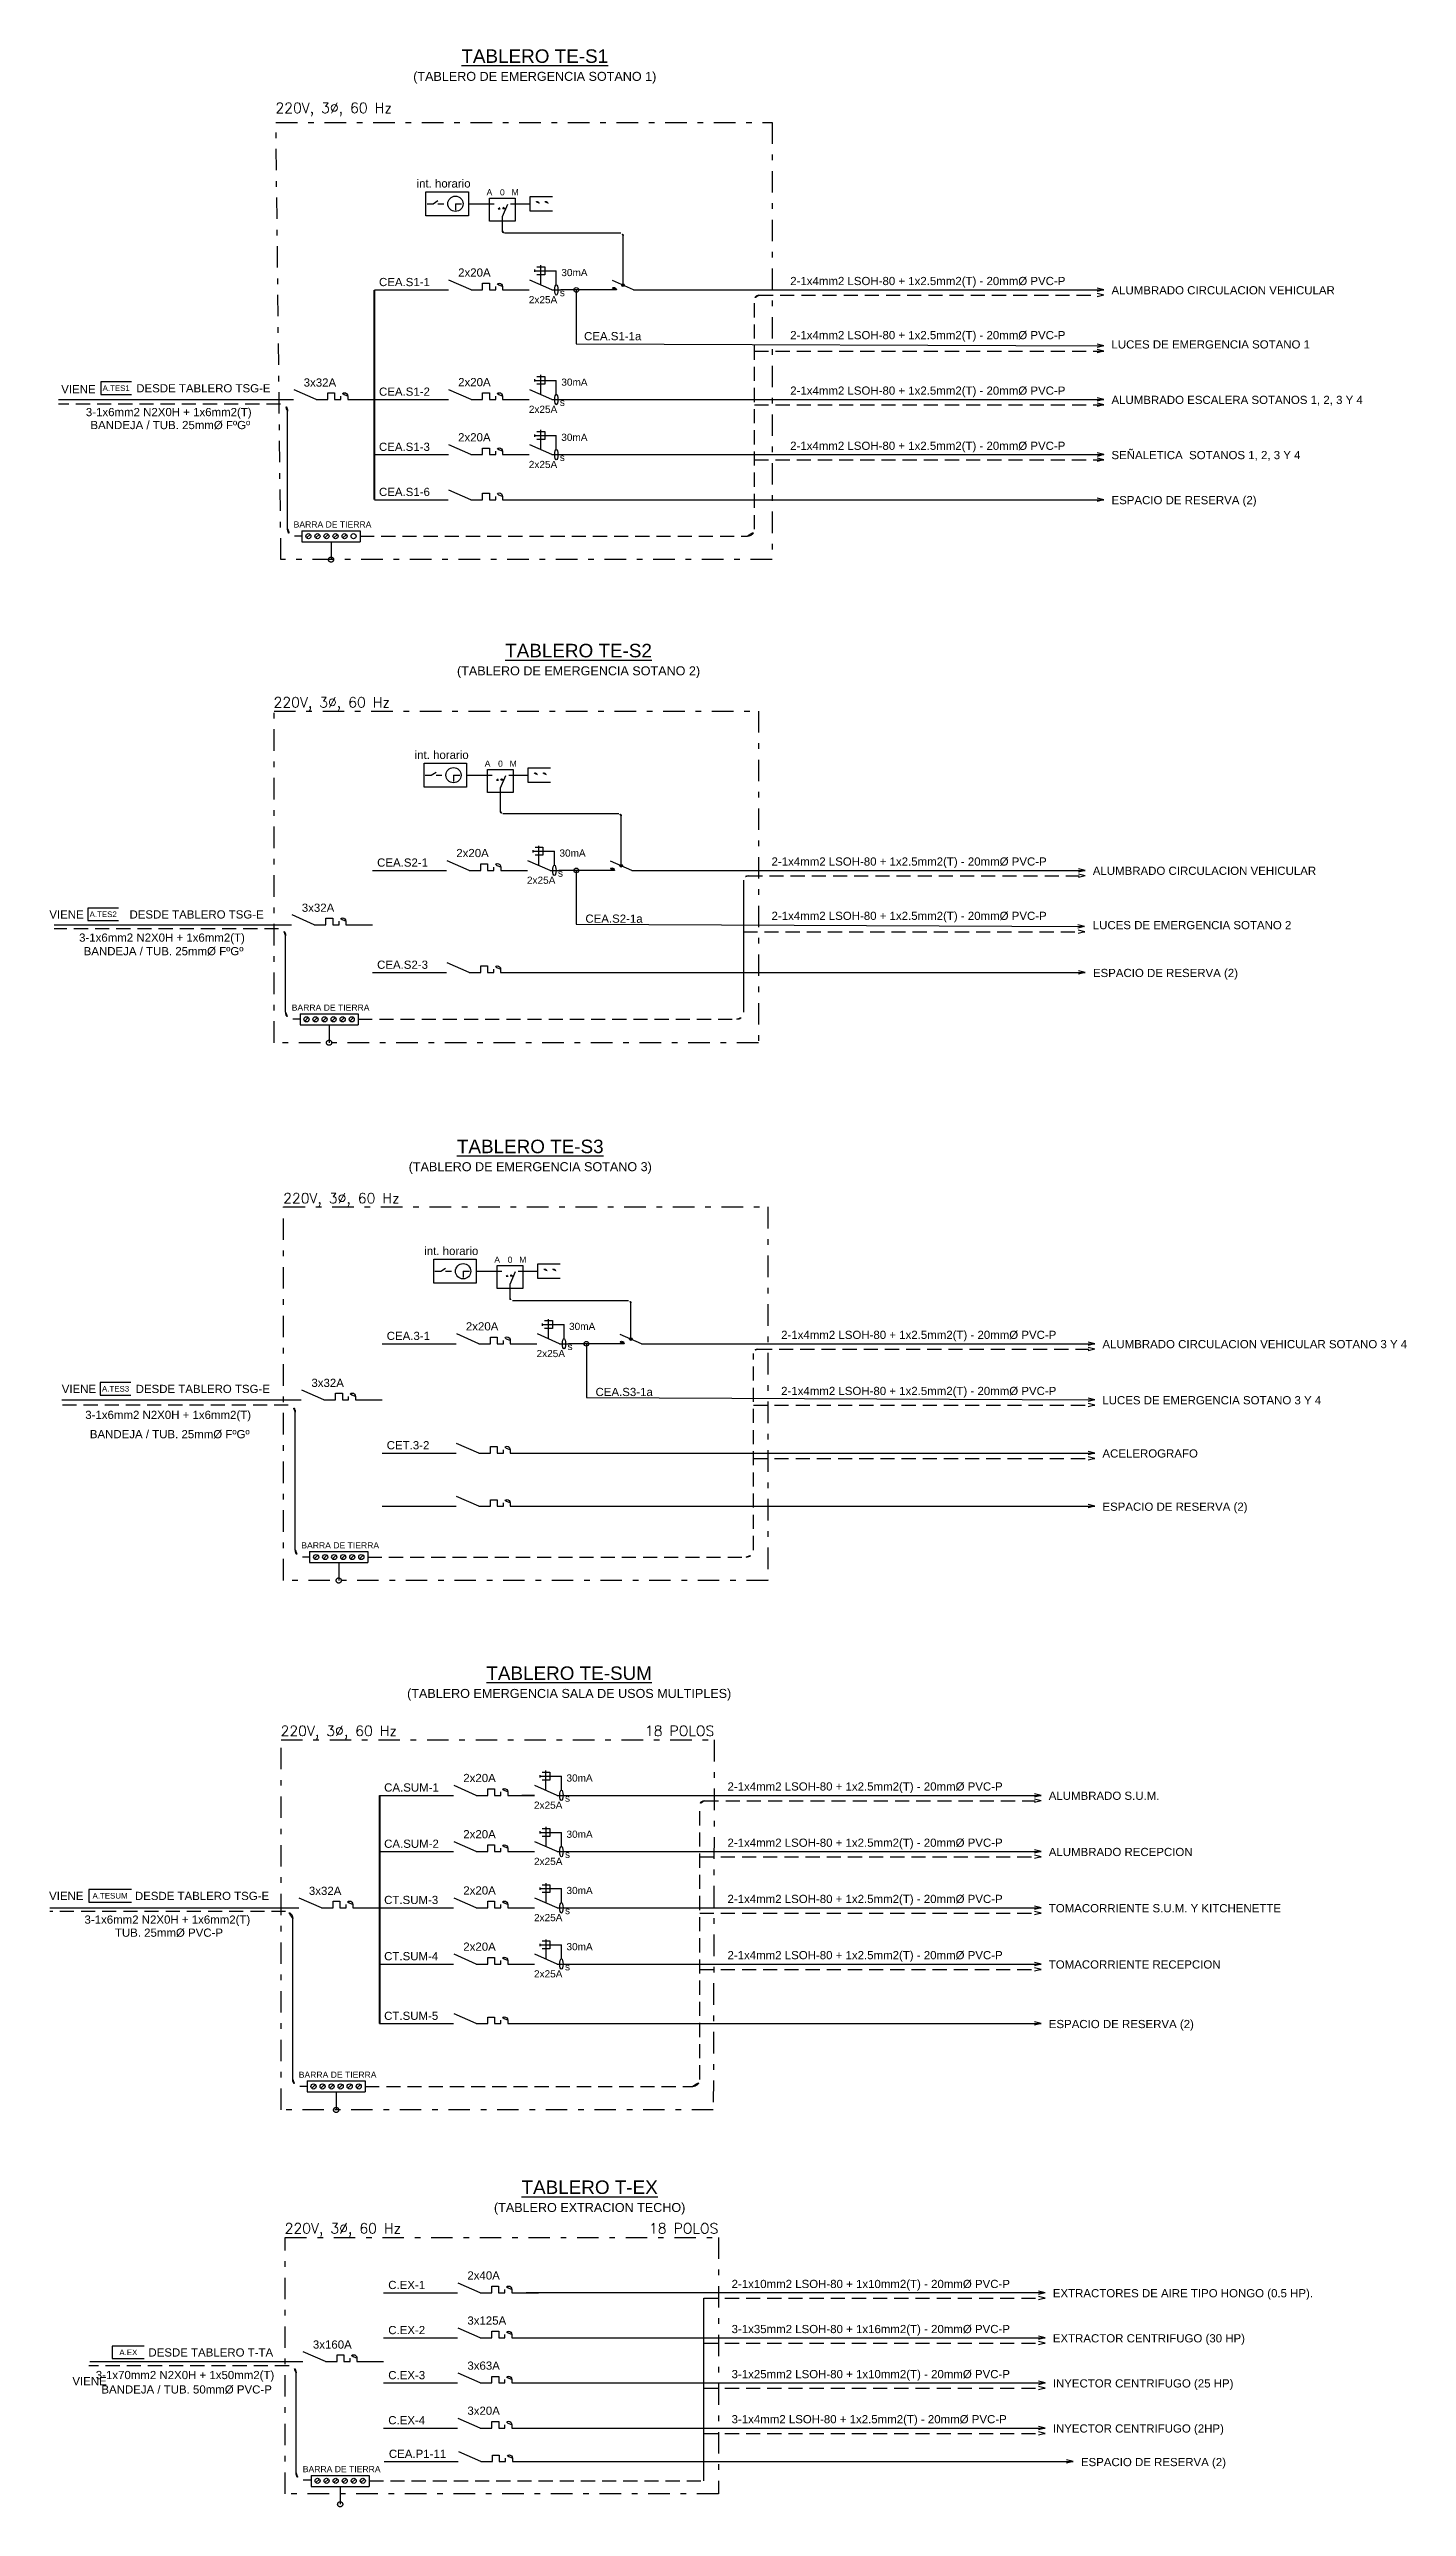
# Model space of a CAD drawing. Header units: millimetres. Extents: x 3435921466 to 3435921548, y 3277630854 to 3277630972.
# Drawn here: x 3435921524.16 to 3435921548.21, y 3277630853.59 to 3277630897.13 of the extents above; entities that cross this region are included whole.
import ezdxf
from ezdxf.enums import TextEntityAlignment as Align

# ---------------------------------------------------------------- set-up
doc = ezdxf.new("R2010")
doc.units = ezdxf.units.MM
for name, pattern in [('CENTER', [2, 1.25, -0.25, 0.25, -0.25]), ('DASHDOT', [25.399999999999995, 12.7, -6.349999999999998, 0, -6.349999999999998]), ('HIDDEN', [0.375, 0.25, -0.125]), ('JIS_09_08', [10.750000000000004, 8, -0.55, 0.55, -0.55, 0.55, -0.55])]:
    doc.linetypes.add(name, pattern=pattern)
for name, color, linetype in [('0-Diagrama', 7, 'Continuous'), ('0-Simbolo', 3, 'Continuous'), ('0-T', 7, 'Continuous'), ('0-TEXTOS', 7, 'Continuous'), ('IE-Diagrama', 7, 'Continuous'), ('IE-TIERRA', 3, 'JIS_09_08'), ('IE-UNIFILAR', 3, 'Continuous'), ('TEXT', 140, 'Continuous'), ('TRAZOS', 7, 'Continuous'), ('X-TIT', 6, 'Continuous')]:
    doc.layers.add(name, color=color, linetype=linetype)
doc.styles.add('GMI', font='romans.shx', dxfattribs={"width": 0.75})
doc.styles.add('TEXT-0.10', font='arial.ttf', dxfattribs={"height": 0.1})
doc.styles.add('TEXT-0.20', font='arial.ttf', dxfattribs={"height": 0.18})

msp = doc.modelspace()

# ---------------------------------------------------------------- texts
at = {"layer": '0-Diagrama', "color": 0, "style": 'TEXT-0.10'}
for s, height, p in [('int. horario', 0.1451434238275774, (3435921530.665283, 3277630894.67794)), ('A', 0.1088999728946287, (3435921531.90633, 3277630894.540898)), ('0', 0.1088999728946287, (3435921532.143215, 3277630894.539481)), ('M', 0.1088999728946287, (3435921532.347956, 3277630894.540898)), ('int. horario', 0.1451434238275774, (3435921530.631868, 3277630884.556201)), ('A', 0.1088999728946287, (3435921531.872914, 3277630884.419158)), ('0', 0.1088999728946287, (3435921532.1098, 3277630884.417741)), ('M', 0.1088999728946287, (3435921532.31454, 3277630884.419158)), ('int. horario', 0.1451434238275774, (3435921530.802025, 3277630875.7685)), ('A', 0.1088999728946287, (3435921532.043072, 3277630875.631457)), ('0', 0.1088999728946287, (3435921532.279957, 3277630875.63004)), ('M', 0.1088999728946287, (3435921532.484697, 3277630875.631457))]:
    msp.add_text(s, height=height, dxfattribs=at).set_placement(p)
at = {"layer": '0-T', "style": 'TEXT-0.10'}
for s, p in [('VIENE ', (3435921524.371896, 3277630891.03327)), ('DESDE TABLERO TSG-E', (3435921525.70113, 3277630891.049044)), ('VIENE ', (3435921524.16186, 3277630881.729111)), ('DESDE TABLERO TSG-E', (3435921525.581154, 3277630881.729111)), ('VIENE ', (3435921524.381384, 3277630873.32405)), ('DESDE TABLERO TSG-E', (3435921525.690515, 3277630873.32405)), ('VIENE ', (3435921524.157202, 3277630864.343143)), ('DESDE TABLERO TSG-E', (3435921525.676881, 3277630864.343143)), ('DESDE TABLERO T-TA', (3435921525.916607, 3277630856.256247)), ('VIENE ', (3435921524.569602, 3277630855.748654))]:
    msp.add_text(s, height=0.1452016455045158, dxfattribs=at).set_placement(p)
at = {"layer": '0-TEXTOS', "char_height": 0.1, "width": 0.494136068217262, "attachment_point": 5, "style": 'TEXT-0.10'}
for s, insert in [('A.TES1', (3435921525.345376, 3277630891.123558)), ('A.TES2', (3435921525.115237, 3277630881.803625)), ('A.TES3', (3435921525.33476, 3277630873.398564)), ('A.TESUM', (3435921525.236886, 3277630864.417657)), ('A.EX', (3435921525.560853, 3277630856.330761))]:
    msp.add_mtext(s, dxfattribs=dict(at, insert=insert))
at = {"layer": 'IE-Diagrama', "lineweight": 0, "style": 'TEXT-0.10'}
for s, height, p in [('2x20A', 0.1452016455045158, (3435921531.402943, 3277630893.099723)), ('CEA.S1-1 ', 0.1452016455045158, (3435921530.000968, 3277630892.931188)), ('2-1x4mm2 LSOH-80 + 1x2.5mm2(T) - 20mm%%C PVC-P', 0.1451999638595049, (3435921537.284847, 3277630892.949415)), ('ALUMBRADO CIRCULACION VEHICULAR ', 0.1452016455045158, (3435921542.975392, 3277630892.78504)), ('CEA.S1-1a ', 0.1452016455045158, (3435921533.633031, 3277630891.972637)), ('2-1x4mm2 LSOH-80 + 1x2.5mm2(T) - 20mm%%C PVC-P', 0.1451999638595049, (3435921537.284847, 3277630891.990863)), ('LUCES DE EMERGENCIA SOTANO 1 ', 0.1452016455045158, (3435921542.975392, 3277630891.826489)), ('3x32A', 0.1452016455045158, (3435921528.666787, 3277630891.151203)), ('CEA.S1-2 ', 0.1452016455045158, (3435921530.000968, 3277630890.989558)), ('2x20A', 0.1452016455045158, (3435921531.402943, 3277630891.158093)), ('2-1x4mm2 LSOH-80 + 1x2.5mm2(T) - 20mm%%C PVC-P', 0.1451999638595049, (3435921537.284847, 3277630891.007785)), ('ALUMBRADO ESCALERA SOTANOS 1, 2, 3 Y 4 ', 0.1452016455045158, (3435921542.975392, 3277630890.84341)), ('CEA.S1-3', 0.1452016455045158, (3435921530.000288, 3277630890.012349)), ('2x20A', 0.1452016455045158, (3435921531.402264, 3277630890.180883)), ('2-1x4mm2 LSOH-80 + 1x2.5mm2(T) - 20mm%%C PVC-P', 0.1451999638595049, (3435921537.284167, 3277630890.030575)), ('SEÑALETICA  SOTANOS 1, 2, 3 Y 4 ', 0.1452016455045158, (3435921542.975392, 3277630889.866201)), ('CEA.S1-6', 0.1452016455045158, (3435921530.000628, 3277630889.213747)), ('ESPACIO DE RESERVA (2)', 0.1452016455045158, (3435921542.97635, 3277630889.067671)), ('CEA.S2-1 ', 0.1452016455045158, (3435921529.967552, 3277630882.648116)), ('2x20A', 0.1452016455045158, (3435921531.369528, 3277630882.81665)), ('2-1x4mm2 LSOH-80 + 1x2.5mm2(T) - 20mm%%C PVC-P', 0.1451999638595049, (3435921536.954127, 3277630882.666342)), ('ALUMBRADO CIRCULACION VEHICULAR ', 0.1452016455045158, (3435921542.644672, 3277630882.501968)), ('3x32A', 0.1452016455045158, (3435921528.633372, 3277630881.847752)), ('2-1x4mm2 LSOH-80 + 1x2.5mm2(T) - 20mm%%C PVC-P', 0.1451999638595049, (3435921536.954127, 3277630881.704334)), ('CEA.S2-1a', 0.1452016455045158, (3435921533.6568, 3277630881.654191)), ('LUCES DE EMERGENCIA SOTANO 2 ', 0.1452016455045158, (3435921542.644672, 3277630881.539959)), ('CEA.S2-3', 0.1452016455045158, (3435921529.967039, 3277630880.838173)), ('ESPACIO DE RESERVA (2)', 0.1452016455045158, (3435921542.646774, 3277630880.692063)), ('2x20A', 0.1452016455045158, (3435921531.539685, 3277630874.432282)), ('2-1x4mm2 LSOH-80 + 1x2.5mm2(T) - 20mm%%C PVC-P', 0.1451999638595049, (3435921537.124284, 3277630874.281974)), ('CEA.3-1 ', 0.1452016455045158, (3435921530.13771, 3277630874.263747)), ('ALUMBRADO CIRCULACION VEHICULAR SOTANO 3 Y 4', 0.1452016455045158, (3435921542.814829, 3277630874.1176)), ('3x32A', 0.1452016455045158, (3435921528.803529, 3277630873.431469)), ('CEA.S3-1a', 0.1452016455045158, (3435921533.836323, 3277630873.269824)), ('2-1x4mm2 LSOH-80 + 1x2.5mm2(T) - 20mm%%C PVC-P', 0.1451999638595049, (3435921537.124284, 3277630873.288051)), ('LUCES DE EMERGENCIA SOTANO 3 Y 4 ', 0.1452016455045158, (3435921542.813651, 3277630873.123676)), ('CET.3-2 ', 0.1452016455045158, (3435921530.13771, 3277630872.326811)), ('ACELEROGRAFO', 0.1452016455045158, (3435921542.81547, 3277630872.180665)), ('ESPACIO DE RESERVA (2)', 0.1452016455045158, (3435921542.81547, 3277630871.237652)), ('2x20A', 0.1452016455045158, (3435921531.493721, 3277630866.432189)), ('CA.SUM-1 ', 0.1452016455045158, (3435921530.091746, 3277630866.263654)), ('2-1x4mm2 LSOH-80 + 1x2.5mm2(T) - 20mm%%C PVC-P', 0.1451999638595049, (3435921536.173846, 3277630866.281881)), ('ALUMBRADO S.U.M. ', 0.1452016455045158, (3435921541.864391, 3277630866.117507)), ('CA.SUM-2 ', 0.1452016455045158, (3435921530.091746, 3277630865.267663)), ('2x20A', 0.1452016455045158, (3435921531.493721, 3277630865.436197)), ('2-1x4mm2 LSOH-80 + 1x2.5mm2(T) - 20mm%%C PVC-P', 0.1451999638595049, (3435921536.173846, 3277630865.285889)), ('ALUMBRADO RECEPCION ', 0.1452016455045158, (3435921541.86507, 3277630865.121515)), ('3x32A', 0.1452016455045158, (3435921528.758841, 3277630864.433316)), ('CT.SUM-3 ', 0.1452016455045158, (3435921530.091746, 3277630864.271671)), ('2x20A', 0.1452016455045158, (3435921531.493721, 3277630864.440206)), ('2-1x4mm2 LSOH-80 + 1x2.5mm2(T) - 20mm%%C PVC-P', 0.1451999638595049, (3435921536.173846, 3277630864.289897)), ('TOMACORRIENTE S.U.M. Y KITCHENETTE ', 0.1452016455045158, (3435921541.86507, 3277630864.125523)), ('2x20A', 0.1452016455045158, (3435921531.493721, 3277630863.444214)), ('CT.SUM-4 ', 0.1452016455045158, (3435921530.091746, 3277630863.275679)), ('2-1x4mm2 LSOH-80 + 1x2.5mm2(T) - 20mm%%C PVC-P', 0.1451999638595049, (3435921536.173846, 3277630863.293906)), ('TOMACORRIENTE RECEPCION ', 0.1452016455045158, (3435921541.86507, 3277630863.129531)), ('CT.SUM-5 ', 0.1452016455045158, (3435921530.091746, 3277630862.21977)), ('ESPACIO DE RESERVA (2)', 0.1452016455045158, (3435921541.865563, 3277630862.073624)), ('C.EX-1 ', 0.1452016455045158, (3435921530.164154, 3277630857.451371)), ('2x40A', 0.1452016455045158, (3435921531.56613, 3277630857.619905)), ('2-1x10mm2 LSOH-80 + 1x10mm2(T) - 20mm%%C PVC-P', 0.1451999638595049, (3435921536.246254, 3277630857.469597)), ('EXTRACTORES DE AIRE TIPO HONGO (0.5 HP).', 0.1452016455045158, (3435921541.936799, 3277630857.305223)), ('C.EX-2 ', 0.1452016455045158, (3435921530.164501, 3277630856.652771)), ('3x125A', 0.1452016455045158, (3435921531.56613, 3277630856.821307)), ('3-1x35mm2 LSOH-80 + 1x16mm2(T) - 20mm%%C PVC-P', 0.1451999638595049, (3435921536.246254, 3277630856.670998)), ('EXTRACTOR CENTRIFUGO (30 HP)', 0.1452016455045158, (3435921541.936799, 3277630856.506625)), ('3x160A', 0.1452016455045158, (3435921528.829717, 3277630856.396819)), ('3x63A', 0.1452016455045158, (3435921531.56613, 3277630856.022708)), ('C.EX-3 ', 0.1452016455045158, (3435921530.164501, 3277630855.854173)), ('3-1x25mm2 LSOH-80 + 1x10mm2(T) - 20mm%%C PVC-P', 0.1451999638595049, (3435921536.246254, 3277630855.8724)), ('INYECTOR CENTRIFUGO (25 HP)', 0.1452016455045158, (3435921541.93562, 3277630855.708025)), ('3x20A', 0.1452016455045158, (3435921531.56613, 3277630855.224109)), ('C.EX-4 ', 0.1452016455045158, (3435921530.164501, 3277630855.055574)), ('3-1x4mm2 LSOH-80 + 1x2.5mm2(T) - 20mm%%C PVC-P', 0.1451999638595049, (3435921536.246254, 3277630855.073801)), ('INYECTOR CENTRIFUGO (2HP)', 0.1452016455045158, (3435921541.93562, 3277630854.909427)), ('CEA.P1-11', 0.1452016455045158, (3435921530.17555, 3277630854.460794)), ('ESPACIO DE RESERVA (2)', 0.1452016455045158, (3435921542.434069, 3277630854.314648))]:
    msp.add_text(s, height=height, dxfattribs=at).set_placement(p)
at = {"layer": 'IE-Diagrama', "style": 'TEXT-0.10'}
for s, height, p in [('30mA', 0.1270499684476502, (3435921533.230653, 3277630893.108447)), ('2x25A', 0.1270499684476502, (3435921532.655028, 3277630892.627558)), ('s', 0.1270499684476502, (3435921533.204268, 3277630892.752207)), ('30mA', 0.1270499684476502, (3435921533.230653, 3277630891.166817)), ('2x25A', 0.1270499684476502, (3435921532.655028, 3277630890.685928)), ('s', 0.1270499684476502, (3435921533.204268, 3277630890.810577)), ('30mA', 0.1270499684476502, (3435921533.229974, 3277630890.189607)), ('2x25A', 0.1270499684476502, (3435921532.654349, 3277630889.708719)), ('s', 0.1270499684476502, (3435921533.203588, 3277630889.833367)), ('BARRA DE TIERRA', 0.1088999729551287, (3435921528.488596, 3277630888.655334)), ('30mA', 0.1270499684476502, (3435921533.197238, 3277630882.825374)), ('2x25A', 0.1270499684476502, (3435921532.621613, 3277630882.344486)), ('s', 0.1270499684476502, (3435921533.170853, 3277630882.469134)), ('BARRA DE TIERRA', 0.1088999729551287, (3435921528.454501, 3277630880.096986)), ('30mA', 0.1270499684476502, (3435921533.367395, 3277630874.441006)), ('2x25A', 0.1270499684476502, (3435921532.79177, 3277630873.960118)), ('s', 0.1270499684476502, (3435921533.34101, 3277630874.084766)), ('BARRA DE TIERRA', 0.1088999729551287, (3435921528.624825, 3277630870.57154)), ('s', 0.1270499684476502, (3435921533.295228, 3277630866.084673)), ('30mA', 0.1270499684476502, (3435921533.321614, 3277630866.440913)), ('2x25A', 0.1270499684476502, (3435921532.745988, 3277630865.960024)), ('30mA', 0.1270499684476502, (3435921533.321961, 3277630865.444921)), ('2x25A', 0.1270499684476502, (3435921532.746336, 3277630864.964033)), ('s', 0.1270499684476502, (3435921533.295576, 3277630865.088681)), ('30mA', 0.1270499684476502, (3435921533.321961, 3277630864.448929)), ('2x25A', 0.1270499684476502, (3435921532.746336, 3277630863.968041)), ('s', 0.1270499684476502, (3435921533.295576, 3277630864.09269)), ('30mA', 0.1270499684476502, (3435921533.321961, 3277630863.452938)), ('2x25A', 0.1270499684476502, (3435921532.746336, 3277630862.972049)), ('s', 0.1270499684476502, (3435921533.295576, 3277630863.096698)), ('BARRA DE TIERRA', 0.1088999729551287, (3435921528.578861, 3277630861.193823)), ('BARRA DE TIERRA', 0.1088999729551287, (3435921528.650757, 3277630854.20762))]:
    msp.add_text(s, height=height, dxfattribs=at).set_placement(p)
for s, p in [('3-1x6mm2 N2X0H + 1x6mm2(T) ', (3435921526.304617, 3277630890.627561)), ('3-1x6mm2 N2X0H + 1x6mm2(T) ', (3435921526.184641, 3277630881.318453)), ('3-1x6mm2 N2X0H + 1x6mm2(T) ', (3435921526.294001, 3277630872.864342)), ('3-1x6mm2 N2X0H + 1x6mm2(T) ', (3435921526.280367, 3277630863.923709)), ('3-1x70mm2 N2X0H + 1x50mm2(T) ', (3435921526.593217, 3277630855.856266))]:
    msp.add_text(s, height=0.1452016455045158, dxfattribs=at).set_placement(p, align=Align.CENTER)
at = {"layer": 'IE-Diagrama', "attachment_point": 2}
for s, insert, char_height, width, style in [('{\\fArial|b0|i0|c204|p34;\\L\\C0;TABLERO \\fArial|b0|i0|c0|p34;TE-S1\\P\\fArial|b0|i0|c204|p34;\\H0.6667x;\\l\\C10;(\\fArial|b0|i0|c0|p34;TABLERO DE EMERGENCIA SOTANO 1)}', (3435921532.759962, 3277630897.125368), 0.239152881783812, 10.87802596149005, 'TEXT-0.20'), ('BANDEJA / TUB. 25mmØ FºGº', (3435921526.304617, 3277630890.543401), 0.1452016455045158, 3.565983358465478, 'TEXT-0.10'), ('{\\fArial|b0|i0|c204|p34;\\L\\C0;TABLERO \\fArial|b0|i0|c0|p34;TE-S2\\P\\fArial|b0|i0|c204|p34;\\H0.6667x;\\l\\C10;(\\fArial|b0|i0|c0|p34;TABLERO DE EMERGENCIA SOTANO 2)}', (3435921533.535474, 3277630886.594916), 0.239152881783812, 10.87802596149005, 'TEXT-0.20'), ('BANDEJA / TUB. 25mmØ FºGº', (3435921526.184641, 3277630881.223467), 0.1452016455045158, 3.565983358465478, 'TEXT-0.10'), ('{\\fArial|b0|i0|c204|p34;\\L\\C0;TABLERO \\fArial|b0|i0|c0|p34;TE-S3\\P\\fArial|b0|i0|c204|p34;\\H0.6667x;\\l\\C10;(\\fArial|b0|i0|c0|p34;TABLERO DE EMERGENCIA SOTANO 3)}', (3435921532.679955, 3277630877.811668), 0.239152881783812, 10.87802596149005, 'TEXT-0.20'), ('BANDEJA / TUB. 25mmØ FºGº', (3435921526.294001, 3277630872.66771), 0.1452016455045158, 3.565983358465478, 'TEXT-0.10'), ('{\\fArial|b0|i0|c204|p34;\\L\\C0;TABLERO \\fArial|b0|i0|c0|p34;TE-SUM\\P\\fArial|b0|i0|c204|p34;\\H0.6667x;\\l\\C10;(\\fArial|b0|i0|c0|p34;TABLERO EMERGENCIA SALA DE USOS MULTIPLES)}', (3435921533.36919, 3277630868.480718), 0.239152881783812, 10.87802596149005, 'TEXT-0.20'), ('TUB. 25mmØ PVC-P', (3435921526.280367, 3277630863.8375), 0.1452016455045158, 3.565983358465478, 'TEXT-0.10'), ('{\\fArial|b0|i0|c204|p34;\\L\\C0;TABLERO \\fArial|b0|i0|c0|p34;T-EX\\P\\fArial|b0|i0|c204|p34;\\H0.6667x;\\l\\C10;(\\fArial|b0|i0|c0|p34;TABLERO EXTRACION TECHO)}', (3435921533.732076, 3277630859.375166), 0.239152881783812, 10.87802596149005, 'TEXT-0.20'), ('BANDEJA / TUB. 50mmØ PVC-P', (3435921526.593217, 3277630855.746174), 0.1452016455045158, 3.565983358465478, 'TEXT-0.10')]:
    msp.add_mtext(s, dxfattribs=dict(at, insert=insert, char_height=char_height, width=width, style=style))
at = {"layer": 'X-TIT', "color": 2, "style": 'GMI'}
for p in [(3435921528.166613, 3277630895.997909), (3435921528.133197, 3277630885.467456), (3435921528.303355, 3277630876.684209), (3435921528.25739, 3277630867.248519), (3435921528.329799, 3277630858.436235)]:
    msp.add_text('220V, 3Ø, 60 Hz', height=0.1815, dxfattribs=at).set_placement(p)
for p in [(3435921535.939785, 3277630867.248519), (3435921536.012193, 3277630858.436235)]:
    msp.add_text('18 POLOS', height=0.1815, dxfattribs=at).set_placement(p, align=Align.RIGHT)

# ---------------------------------------------------------------- blocks, each defined once
blk = doc.blocks.new('CM2')
for p, q in [((-2.274e-13, 1.137e-13), (-0.4307657668673528, 0.1898913770154422)), ((-4.547e-13, 0), (0.2270930632710133, -2.274e-13)), ((0.2270930632710133, 0.1291211639078256), (0.3598345356494974, 0.1291211639078256)), ((0.2270930632710133, 0.1291211639078256), (0.3598345356494974, 0.1291211639078256)), ((0.2270930632710133, -2.274e-13), (0.2270930632710133, 0.1291211639078256)), ((0.2270930632710133, -2.274e-13), (0.2270930632710133, 0.1291211639078256)), ((0.3598345356494974, 0.1291211639078256), (0.3598345356494974, -2.274e-13)), ((0.3598345356494974, 0.1291211639078256), (0.3598345356494974, -2.274e-13)), ((0.4828547212591733, -2.274e-13), (0.4828547212591733, 0.0660657401330127)), ((0.4828547212591733, -2.274e-13), (0.4828547212591733, 0.0660657401330127)), ((0.615596193637657, 0.0660657401330127), (0.615596193637657, -2.274e-13)), ((0.615596193637657, 0.0660657401330127), (0.615596193637657, -2.274e-13)), ((0.3598345356494974, -2.274e-13), (0.4828547212591733, -2.274e-13)), ((0.3598345356494974, -2.274e-13), (0.4828547212591733, -2.274e-13)), ((0.615596193637657, -2.274e-13), (1.136341258771949, -1.137e-13))]:
    blk.add_line(p, q)
at = {"lineweight": 0, "const_width": 0.0174973814196466}
for points in [[(-0.3753213427645505, 0.0669659736488484), (-0.5092532900621336, -0.0669659736487347)], [(-0.3753213427645505, -0.0669659736487347), (-0.5092532900621336, 0.0669659736488484)]]:
    blk.add_lwpolyline(points, dxfattribs=at)
blk.add_arc((0.549225457448415, 0.0660657401330127), 0.0663707361891965, 0, 180)
blk.add_arc((0.549225457448415, 0.0660657401330127), 0.0663707361891965, 0, 180)
blk = doc.blocks.new('DIFERE')
at = {"color": 0, "linetype": 'HIDDEN', "ltscale": 0.5}
blk.add_line((0.2269044329794951, 0.0949456885076074), (0.2269044329794951, 0.4818600193866587), dxfattribs=at)
at = {"color": 0}
for p, q in [((0.4422873164129443, -5.68e-14), (0.0115215495460461, 0.1898913770152717)), ((0.4422783667801016, 0), (0.6142169450565689, 0))]:
    blk.add_line(p, q, dxfattribs=at)
blk.add_line((0.1113236280722276, 0.3511690257301439), (0.1113236280722276, 0.3961732896320882))
at = {"linetype": 'HIDDEN', "ltscale": 0.5}
for p, q in [((0.1113236280722276, 0.3736711576811444), (0.5282476559183352, 0.3736711576810876)), ((0.5282476559183352, 0.1015733049598566), (0.5282476559183352, 0.3736711576811444))]:
    blk.add_line(p, q, dxfattribs=at)
at = {"lineweight": 0, "const_width": 0.0174973814196466}
for points in [[(0.0669659736488484, 0.0669659736487915), (-0.0669659736487347, -0.0669659736487915)], [(0.0669659736488484, -0.0669659736487915), (-0.0669659736487347, 0.0669659736487915)]]:
    blk.add_lwpolyline(points, dxfattribs=at)
blk.add_lwpolyline([(0.1498954833466541, 0.4506711576811428), (0.3038954833466505, 0.4506711576811428), (0.3038954833466505, 0.2966711576810894), (0.1498954833466541, 0.2966711576810894)], close=True)
blk.add_ellipse((0.5282476559183352, 0), major_axis=(0, 0.1015733049598481), ratio=0.3056508258986539)
blk = doc.blocks.new('C.E.M')
h = blk.add_hatch(color=256)
edge = h.paths.add_edge_path()
edge.add_arc((-0.3661783642103842, -0.0086235976614546), 0.0531386163318059, 9.339547811903408, 170.6604521880719)
edge.add_line((-0.4186125716424272, 0), (-0.3137441567782844, 0))
for p, q in [((-0.3137441567782844, 0), (-0.4186125716424272, 0)), ((0, 0), (-0.3876891901803674, 0.1709022393137616))]:
    blk.add_line(p, q)
blk.add_arc((-0.3661783642103842, -0.0086235976614546), 0.0531386163318059, 9.339547811903408, 170.6604521880719)
blk = doc.blocks.new('Interruptor Horario')
for p, q in [((-0.0752783079163351, 0.1100000000000136), (-0.1322539048895095, 0.1100000000000136)), ((-0.0752783079163351, 0.1100000000000136), (-0.0752783079163351, 0.1669755969732023)), ((0.0845340939393964, 0.1099999999999852), (0.0301481780911388, 0.1100000000000136)), ((0.128583959115403, 0.1100000000000136), (0.0845340939393964, 0.0809555928211978)), ((0.1829698749636606, 0.1099999999999852), (0.128583959115403, 0.1100000000000136))]:
    blk.add_line(p, q)
blk.add_lwpolyline([(-0.1937703467777396, 0.2200000000000273), (0.1937703467777396, 0.2200000000000273), (0.1937703467777396, 0), (-0.1937703467777396, 0)], close=True)
blk.add_circle((-0.0752783079163351, 0.1100000000000136), 0.0697255969731685)
blk = doc.blocks.new('BOTONERA')
at = {"layer": '0-TEXTOS'}
h = blk.add_hatch(color=256, dxfattribs=at)
edge = h.paths.add_edge_path()
edge.add_ellipse((0.1757522152429374, 0.0020781985392659), major_axis=(0.0530330085891342, 0.0530330085891342), ratio=0.999999999999604, start_angle=314.9999999999886, end_angle=494.9999999999885)
edge.add_ellipse((0.1757522152429374, 0.0020781985392659), major_axis=(-0.05303300858907381, 0.05303300858907381), ratio=0.9999999999988513, start_angle=45.0000000000329, end_angle=225.0000000000329)
h = blk.add_hatch(color=256, dxfattribs=at)
edge = h.paths.add_edge_path()
edge.add_ellipse((0.4054677213371181, 0.0020781985392659), major_axis=(0.0530330085891342, 0.0530330085891342), ratio=0.999999999999604, start_angle=314.9999999999886, end_angle=494.9999999999885)
edge.add_ellipse((0.4054677213371181, 0.0020781985392659), major_axis=(-0.05303300858907381, 0.05303300858907381), ratio=0.9999999999988513, start_angle=45.0000000000329, end_angle=225.0000000000329)
at = {"layer": '0-Simbolo'}
blk.add_lwpolyline([(0, 0.191891938626668), (0.5852271583439688, 0.191891938626668), (0.5852271583439688, -0.191891938626668), (0, -0.191891938626668)], close=True, dxfattribs=at)

# ---------------------------------------------------------------- hatches: boundary and pattern name
at = {"layer": '0-Diagrama'}
for points in [[(3435921533.535481, 3277630892.864661, 1), (3435921533.453784, 3277630892.864661, 1)], [(3435921533.535481, 3277630882.581588, 1), (3435921533.453784, 3277630882.581588, 1)], [(3435921533.715005, 3277630874.19722, 1), (3435921533.633307, 3277630874.19722, 1)]]:
    msp.add_hatch(color=256, dxfattribs=at).paths.add_polyline_path(points)
at = {"layer": 'IE-Diagrama'}
h = msp.add_hatch(color=256, dxfattribs=at)
edge = h.paths.add_edge_path()
edge.add_arc((3435921534.323518, 3277630892.947377), 0.02285311763828915, 0, 360)
at = {"layer": 'IE-Diagrama', "linetype": 'DASHDOT', "ltscale": 0.5}
for points in [[(3435921529.196468, 3277630888.086869, 1), (3435921529.105693, 3277630888.086869, 1)], [(3435921529.162373, 3277630879.52852, 1), (3435921529.071598, 3277630879.52852, 1)], [(3435921529.332696, 3277630870.003074, 1), (3435921529.241921, 3277630870.003074, 1)], [(3435921529.286733, 3277630860.625357, 1), (3435921529.195958, 3277630860.625357, 1)], [(3435921529.358628, 3277630853.639154, 1), (3435921529.267853, 3277630853.639154, 1)]]:
    msp.add_hatch(color=3, dxfattribs=at).paths.add_polyline_path(points)
at = {"layer": 'IE-Diagrama'}
h = msp.add_hatch(color=256, dxfattribs=at)
edge = h.paths.add_edge_path()
edge.add_arc((3435921534.290102, 3277630882.664305), 0.02285311763828915, 0, 360)
h = msp.add_hatch(color=256, dxfattribs=at)
edge = h.paths.add_edge_path()
edge.add_arc((3435921534.460259, 3277630874.279937), 0.02285311763828915, 0, 360)

# ---------------------------------------------------------------- linework, layer by layer
at = {"layer": '0-Diagrama'}
for centre in [(3435921533.494633, 3277630892.864661), (3435921533.494633, 3277630882.581588), (3435921533.674156, 3277630874.19722)]:
    msp.add_circle(centre, 0.04084878133997431, dxfattribs=at)
at = {"layer": '0-Simbolo'}
for points in [[(3435921532.331357, 3277630894.389753), (3435921532.676429, 3277630894.389753)], [(3435921532.297941, 3277630884.268014), (3435921532.643013, 3277630884.268014)], [(3435921532.468099, 3277630875.480313), (3435921532.81317, 3277630875.480313)]]:
    msp.add_lwpolyline(points, dxfattribs=at)
at = {"layer": '0-TEXTOS'}
for points in [[(3435921525.618727, 3277630891.235098), (3435921525.076195, 3277630891.235098), (3435921525.076195, 3277630891.012017), (3435921525.618727, 3277630891.012017)], [(3435921525.38511, 3277630881.915165), (3435921524.843493, 3277630881.915165), (3435921524.843493, 3277630881.692084), (3435921525.38511, 3277630881.692084)], [(3435921525.604634, 3277630873.510104), (3435921525.063016, 3277630873.510104), (3435921525.063016, 3277630873.287024), (3435921525.604634, 3277630873.287024)], [(3435921525.613882, 3277630864.529197), (3435921524.861501, 3277630864.529197), (3435921524.861501, 3277630864.306117), (3435921525.613882, 3277630864.306117)], [(3435921525.840215, 3277630856.442301), (3435921525.273901, 3277630856.442301), (3435921525.273901, 3277630856.219221), (3435921525.840215, 3277630856.219221)]]:
    msp.add_lwpolyline(points, close=True, dxfattribs=at)
at = {"layer": 'IE-Diagrama'}
for p, q in [((3435921529.919467, 3277630892.864661), (3435921531.229323, 3277630892.864661)), ((3435921534.511159, 3277630892.864661), (3435921542.838665, 3277630892.864661)), ((3435921542.839164, 3277630892.864661), (3435921542.722388, 3277630892.894273)), ((3435921542.839164, 3277630892.864661), (3435921542.722388, 3277630892.835048)), ((3435921542.839164, 3277630891.870737), (3435921542.722388, 3277630891.900349)), ((3435921542.839164, 3277630891.870737), (3435921542.722388, 3277630891.841125)), ((3435921524.324641, 3277630890.92303), (3435921528.486945, 3277630890.92303)), ((3435921529.919467, 3277630890.92303), (3435921531.229323, 3277630890.92303)), ((3435921533.219331, 3277630890.92303), (3435921542.838665, 3277630890.92303)), ((3435921542.839164, 3277630890.92303), (3435921542.722388, 3277630890.952643)), ((3435921542.839164, 3277630890.92303), (3435921542.722388, 3277630890.893418)), ((3435921529.919467, 3277630889.945821), (3435921531.228992, 3277630889.945821)), ((3435921533.218651, 3277630889.945821), (3435921542.837986, 3277630889.945821)), ((3435921542.838998, 3277630889.945821), (3435921542.722222, 3277630889.916209)), ((3435921542.839164, 3277630889.945821), (3435921542.722388, 3277630889.975433)), ((3435921529.919294, 3277630889.14722), (3435921531.228818, 3277630889.14722)), ((3435921532.661423, 3277630889.14722), (3435921542.839131, 3277630889.14729)), ((3435921542.83963, 3277630889.14729), (3435921542.722854, 3277630889.176902)), ((3435921542.83963, 3277630889.14729), (3435921542.722854, 3277630889.117678)), ((3435921529.886052, 3277630882.581588), (3435921531.195909, 3277630882.581588)), ((3435921534.477744, 3277630882.581588), (3435921542.507945, 3277630882.581588)), ((3435921542.508444, 3277630882.581588), (3435921542.391668, 3277630882.6112)), ((3435921542.508444, 3277630882.581588), (3435921542.391668, 3277630882.551976)), ((3435921524.246174, 3277630881.61958), (3435921528.45353, 3277630881.61958)), ((3435921542.499079, 3277630881.587664), (3435921542.382302, 3277630881.617277)), ((3435921542.499079, 3277630881.587664), (3435921542.382302, 3277630881.558052)), ((3435921529.885705, 3277630880.771646), (3435921531.19523, 3277630880.771646)), ((3435921532.627834, 3277630880.771646), (3435921542.509555, 3277630880.771682)), ((3435921542.510054, 3277630880.771682), (3435921542.393277, 3277630880.801294)), ((3435921542.510054, 3277630880.771682), (3435921542.393277, 3277630880.74207)), ((3435921530.056209, 3277630874.19722), (3435921531.366065, 3277630874.19722)), ((3435921534.647901, 3277630874.19722), (3435921542.678102, 3277630874.19722)), ((3435921542.678601, 3277630874.19722), (3435921542.561825, 3277630874.226832)), ((3435921542.678601, 3277630874.19722), (3435921542.561825, 3277630874.167608)), ((3435921524.385128, 3277630873.203296), (3435921528.623687, 3277630873.203296)), ((3435921542.678601, 3277630873.203296), (3435921542.561825, 3277630873.232908)), ((3435921542.678601, 3277630873.203296), (3435921542.561825, 3277630873.173684)), ((3435921530.056376, 3277630872.260283), (3435921531.3659, 3277630872.260283)), ((3435921532.798505, 3277630872.260283), (3435921542.67825, 3277630872.260283)), ((3435921542.678749, 3277630872.260283), (3435921542.561973, 3277630872.289896)), ((3435921542.678749, 3277630872.260283), (3435921542.561973, 3277630872.230671)), ((3435921530.056376, 3277630871.317271), (3435921531.3659, 3277630871.317271)), ((3435921532.798505, 3277630871.317271), (3435921542.67825, 3277630871.317271)), ((3435921542.678749, 3277630871.317271), (3435921542.561973, 3277630871.346883)), ((3435921542.678749, 3277630871.317271), (3435921542.561973, 3277630871.287659)), ((3435921530.010245, 3277630866.197127), (3435921531.320102, 3277630866.197127)), ((3435921532.752707, 3277630866.197127), (3435921532.533118, 3277630866.197127)), ((3435921533.310291, 3277630866.197127), (3435921541.727664, 3277630866.197127)), ((3435921541.728163, 3277630866.197127), (3435921541.611387, 3277630866.226739)), ((3435921541.728163, 3277630866.197127), (3435921541.611387, 3277630866.167514)), ((3435921530.010924, 3277630865.201135), (3435921531.320449, 3277630865.201135)), ((3435921533.310638, 3277630865.201135), (3435921541.727664, 3277630865.201135)), ((3435921541.728676, 3277630865.201135), (3435921541.6119, 3277630865.171523)), ((3435921541.728842, 3277630865.201135), (3435921541.612066, 3277630865.230747)), ((3435921524.171166, 3277630864.205143), (3435921528.578999, 3277630864.205143)), ((3435921530.010924, 3277630864.205143), (3435921531.320449, 3277630864.205143)), ((3435921533.310638, 3277630864.205143), (3435921541.727664, 3277630864.205143)), ((3435921541.728676, 3277630864.205143), (3435921541.6119, 3277630864.175531)), ((3435921541.728842, 3277630864.205143), (3435921541.612066, 3277630864.234756)), ((3435921530.010924, 3277630863.209152), (3435921531.320449, 3277630863.209152)), ((3435921533.310638, 3277630863.209152), (3435921541.727664, 3277630863.209152)), ((3435921541.728676, 3277630863.209152), (3435921541.6119, 3277630863.179539)), ((3435921541.728842, 3277630863.209152), (3435921541.612066, 3277630863.238764)), ((3435921530.010924, 3277630862.153243), (3435921531.320449, 3277630862.153243)), ((3435921532.753054, 3277630862.153243), (3435921541.728343, 3277630862.153243)), ((3435921541.728842, 3277630862.153243), (3435921541.612066, 3277630862.182855)), ((3435921541.728842, 3277630862.153243), (3435921541.612066, 3277630862.123631)), ((3435921530.082653, 3277630857.384843), (3435921531.392509, 3277630857.384843)), ((3435921541.800072, 3277630857.384843), (3435921532.605525, 3277630857.384843)), ((3435921541.800571, 3277630857.384843), (3435921541.683795, 3277630857.414455)), ((3435921541.800571, 3277630857.384843), (3435921541.683795, 3277630857.355231)), ((3435921530.083333, 3277630856.586245), (3435921531.392857, 3277630856.586245)), ((3435921532.669263, 3277630856.586245), (3435921541.800072, 3277630856.586245)), ((3435921541.801085, 3277630856.586245), (3435921541.684308, 3277630856.556633)), ((3435921541.80125, 3277630856.586245), (3435921541.684474, 3277630856.615857)), ((3435921524.876459, 3277630856.168647), (3435921528.649875, 3277630856.168647)), ((3435921530.083333, 3277630855.787646), (3435921531.392857, 3277630855.787646)), ((3435921532.669263, 3277630855.787646), (3435921541.800072, 3277630855.787646)), ((3435921541.801085, 3277630855.787646), (3435921541.684308, 3277630855.758033)), ((3435921541.80125, 3277630855.787646), (3435921541.684474, 3277630855.817258)), ((3435921530.083333, 3277630854.989047), (3435921531.392857, 3277630854.989047)), ((3435921532.669263, 3277630854.989047), (3435921541.800072, 3277630854.989047)), ((3435921541.801085, 3277630854.989047), (3435921541.684308, 3277630854.959435)), ((3435921541.80125, 3277630854.989047), (3435921541.684474, 3277630855.018659)), ((3435921530.094216, 3277630854.394267), (3435921531.403741, 3277630854.394267)), ((3435921532.836346, 3277630854.394267), (3435921542.297348, 3277630854.394267)), ((3435921542.297348, 3277630854.394267), (3435921542.180572, 3277630854.423879)), ((3435921542.297348, 3277630854.394267), (3435921542.180572, 3277630854.364654))]:
    msp.add_line(p, q, dxfattribs=at)
at = {"layer": 'IE-Diagrama', "color": 13}
for p, q in [((3435921528.636018, 3277630888.599409), (3435921528.636018, 3277630888.404364)), ((3435921528.636018, 3277630888.599409), (3435921529.666142, 3277630888.599409)), ((3435921528.636018, 3277630888.404364), (3435921529.666142, 3277630888.404364)), ((3435921528.782853, 3277630888.53398), (3435921528.718665, 3277630888.469792)), ((3435921528.942982, 3277630888.53398), (3435921528.878794, 3277630888.469792)), ((3435921529.10311, 3277630888.53398), (3435921529.038922, 3277630888.469792)), ((3435921529.263238, 3277630888.53398), (3435921529.199051, 3277630888.469792)), ((3435921529.423367, 3277630888.53398), (3435921529.359179, 3277630888.469792)), ((3435921529.666142, 3277630888.599409), (3435921529.666142, 3277630888.404364)), ((3435921528.601923, 3277630880.041061), (3435921528.601923, 3277630879.846015)), ((3435921528.601923, 3277630880.041061), (3435921529.632047, 3277630880.041061)), ((3435921528.601923, 3277630879.846015), (3435921529.632047, 3277630879.846015)), ((3435921528.748758, 3277630879.975632), (3435921528.68457, 3277630879.911444)), ((3435921528.908886, 3277630879.975632), (3435921528.844698, 3277630879.911444)), ((3435921529.069015, 3277630879.975632), (3435921529.004827, 3277630879.911444)), ((3435921529.229143, 3277630879.975632), (3435921529.164955, 3277630879.911444)), ((3435921529.389272, 3277630879.975632), (3435921529.325084, 3277630879.911444)), ((3435921529.549399, 3277630879.975632), (3435921529.485212, 3277630879.911444)), ((3435921529.632047, 3277630880.041061), (3435921529.632047, 3277630879.846015)), ((3435921528.772247, 3277630870.515615), (3435921528.772247, 3277630870.320569)), ((3435921528.772247, 3277630870.515615), (3435921529.802371, 3277630870.515615)), ((3435921529.802371, 3277630870.515615), (3435921529.802371, 3277630870.320569)), ((3435921528.772247, 3277630870.320569), (3435921529.802371, 3277630870.320569)), ((3435921528.919082, 3277630870.450185), (3435921528.854894, 3277630870.385998)), ((3435921529.07921, 3277630870.450185), (3435921529.015022, 3277630870.385998)), ((3435921529.239338, 3277630870.450185), (3435921529.175151, 3277630870.385998)), ((3435921529.399467, 3277630870.450185), (3435921529.335279, 3277630870.385998)), ((3435921529.559595, 3277630870.450185), (3435921529.495407, 3277630870.385998)), ((3435921529.719724, 3277630870.450185), (3435921529.655536, 3277630870.385998)), ((3435921528.726284, 3277630861.137898), (3435921528.726284, 3277630860.942852)), ((3435921528.726284, 3277630861.137898), (3435921529.756407, 3277630861.137898)), ((3435921528.726284, 3277630860.942852), (3435921529.756407, 3277630860.942852)), ((3435921528.873118, 3277630861.072469), (3435921528.80893, 3277630861.008281)), ((3435921529.033247, 3277630861.072469), (3435921528.969059, 3277630861.008281)), ((3435921529.193375, 3277630861.072469), (3435921529.129187, 3277630861.008281)), ((3435921529.353503, 3277630861.072469), (3435921529.289316, 3277630861.008281)), ((3435921529.513631, 3277630861.072469), (3435921529.449444, 3277630861.008281)), ((3435921529.67376, 3277630861.072469), (3435921529.609572, 3277630861.008281)), ((3435921529.756407, 3277630861.137898), (3435921529.756407, 3277630860.942852)), ((3435921528.798179, 3277630854.151695), (3435921528.798179, 3277630853.956649)), ((3435921528.798179, 3277630854.151695), (3435921529.828302, 3277630854.151695)), ((3435921528.798179, 3277630853.956649), (3435921529.828302, 3277630853.956649)), ((3435921528.945013, 3277630854.086266), (3435921528.880826, 3277630854.022078)), ((3435921529.105142, 3277630854.086266), (3435921529.040954, 3277630854.022078)), ((3435921529.26527, 3277630854.086266), (3435921529.201082, 3277630854.022078)), ((3435921529.425399, 3277630854.086266), (3435921529.361211, 3277630854.022078)), ((3435921529.585527, 3277630854.086266), (3435921529.521339, 3277630854.022078)), ((3435921529.745655, 3277630854.086266), (3435921529.681468, 3277630854.022078)), ((3435921529.828302, 3277630854.151695), (3435921529.828302, 3277630853.956649))]:
    msp.add_line(p, q, dxfattribs=at)
at = {"layer": 'IE-Diagrama', "color": 1, "linetype": 'Continuous', "const_width": 0.03416469737870673}
for points in [[(3435921529.919467, 3277630892.864661), (3435921529.919467, 3277630889.14722)], [(3435921529.886052, 3277630882.581588), (3435921529.886052, 3277630880.771646)], [(3435921530.056209, 3277630874.19722), (3435921530.056209, 3277630871.317271)], [(3435921530.010245, 3277630866.197127), (3435921530.010245, 3277630862.153243)], [(3435921530.082653, 3277630857.384843), (3435921530.082307, 3277630854.282847)]]:
    msp.add_lwpolyline(points, dxfattribs=at)
at = {"layer": 'IE-Diagrama'}
for points in [[(3435921534.207455, 3277630892.864661), (3435921533.219331, 3277630892.864661)], [(3435921534.17404, 3277630882.581588), (3435921533.185915, 3277630882.581588)], [(3435921534.344197, 3277630874.19722), (3435921533.356072, 3277630874.19722)]]:
    msp.add_lwpolyline(points, dxfattribs=at)
for points in [[(3435921533.494633, 3277630892.864661), (3435921533.494633, 3277630891.91107, 0.414213562373145), (3435921533.534966, 3277630891.870737), (3435921542.839164, 3277630891.870737)], [(3435921533.494633, 3277630882.581588), (3435921533.494633, 3277630881.627998, 0.414213562373145), (3435921533.534966, 3277630881.587664), (3435921542.49858, 3277630881.587664)], [(3435921533.674156, 3277630874.19722), (3435921533.674156, 3277630873.243629, 0.414213562373145), (3435921533.714489, 3277630873.203296), (3435921542.678102, 3277630873.203296)]]:
    msp.add_lwpolyline(points, format="xyb", dxfattribs=at)
for centre in [(3435921534.323518, 3277630892.947377), (3435921534.290102, 3277630882.664305), (3435921534.460259, 3277630874.279937)]:
    msp.add_circle(centre, 0.02285311763828915, dxfattribs=at)
at = {"layer": 'IE-Diagrama', "color": 13}
for centre in [(3435921528.750759, 3277630888.501886), (3435921528.910888, 3277630888.501886), (3435921529.071016, 3277630888.501886), (3435921529.231144, 3277630888.501886), (3435921529.391273, 3277630888.501886), (3435921529.551401, 3277630888.501886), (3435921528.716664, 3277630879.943538), (3435921528.876792, 3277630879.943538), (3435921529.036921, 3277630879.943538), (3435921529.197049, 3277630879.943538), (3435921529.357178, 3277630879.943538), (3435921529.517306, 3277630879.943538), (3435921528.886988, 3277630870.418092), (3435921529.047116, 3277630870.418092), (3435921529.207245, 3277630870.418092), (3435921529.367373, 3277630870.418092), (3435921529.527501, 3277630870.418092), (3435921529.68763, 3277630870.418092), (3435921528.841024, 3277630861.040375), (3435921529.001153, 3277630861.040375), (3435921529.161281, 3277630861.040375), (3435921529.321409, 3277630861.040375), (3435921529.481537, 3277630861.040375), (3435921529.641666, 3277630861.040375), (3435921528.912919, 3277630854.054172), (3435921529.073048, 3277630854.054172), (3435921529.233176, 3277630854.054172), (3435921529.393305, 3277630854.054172), (3435921529.553433, 3277630854.054172), (3435921529.713561, 3277630854.054172)]:
    msp.add_circle(centre, 0.04538753482217054, dxfattribs=at)
at = {"layer": 'IE-Diagrama', "color": 3, "linetype": 'DASHDOT', "ltscale": 0.5}
for centre in [(3435921529.15108, 3277630888.086869), (3435921529.116985, 3277630879.52852), (3435921529.287309, 3277630870.003074), (3435921529.241345, 3277630860.625357), (3435921529.313241, 3277630853.639154)]:
    msp.add_circle(centre, 0.04538753482219361, dxfattribs=at)
at = {"layer": 'IE-TIERRA', "color": 13, "linetype": 'HIDDEN'}
for p, q in [((3435921542.840752, 3277630892.770276), (3435921542.723976, 3277630892.799888)), ((3435921542.840752, 3277630892.770276), (3435921542.723976, 3277630892.740664)), ((3435921542.840752, 3277630891.776352), (3435921542.723976, 3277630891.805964)), ((3435921542.840752, 3277630891.776352), (3435921542.723976, 3277630891.74674)), ((3435921528.257371, 3277630890.842601), (3435921524.324641, 3277630890.842601)), ((3435921528.381587, 3277630888.62686), (3435921528.381067, 3277630890.719044)), ((3435921542.840752, 3277630890.828646), (3435921542.723976, 3277630890.858258)), ((3435921542.840752, 3277630890.828646), (3435921542.723976, 3277630890.799034)), ((3435921542.840095, 3277630889.851437), (3435921542.723318, 3277630889.881049)), ((3435921542.840095, 3277630889.851437), (3435921542.723318, 3277630889.821825)), ((3435921528.636018, 3277630888.501886), (3435921528.506587, 3277630888.501886)), ((3435921529.15108, 3277630888.404364), (3435921529.15108, 3277630888.086869)), ((3435921542.510032, 3277630882.487204), (3435921542.393256, 3277630882.516816)), ((3435921542.510032, 3277630882.487204), (3435921542.393256, 3277630882.457592)), ((3435921528.222127, 3277630881.54739), (3435921524.246174, 3277630881.54739)), ((3435921528.347492, 3277630880.068511), (3435921528.347127, 3277630881.422416)), ((3435921542.500667, 3277630881.49328), (3435921542.38389, 3277630881.522892)), ((3435921542.500667, 3277630881.49328), (3435921542.38389, 3277630881.463667)), ((3435921528.601923, 3277630879.943538), (3435921528.472491, 3277630879.943538)), ((3435921529.116985, 3277630879.846015), (3435921529.116985, 3277630879.52852)), ((3435921536.712786, 3277630874.102836), (3435921542.574485, 3277630874.102836)), ((3435921542.680189, 3277630874.102836), (3435921542.563413, 3277630874.132448)), ((3435921542.680189, 3277630874.102836), (3435921542.563413, 3277630874.073223)), ((3435921542.680189, 3277630873.108912), (3435921542.563413, 3277630873.138524)), ((3435921542.680189, 3277630873.108912), (3435921542.563413, 3277630873.079299)), ((3435921542.680189, 3277630872.165899), (3435921542.563413, 3277630872.195511)), ((3435921542.680189, 3277630872.165899), (3435921542.563413, 3277630872.136287)), ((3435921529.287309, 3277630870.320569), (3435921529.287309, 3277630870.003074)), ((3435921541.729751, 3277630866.102742), (3435921541.612975, 3277630866.132354)), ((3435921541.729751, 3277630866.102742), (3435921541.612975, 3277630866.07313)), ((3435921541.729773, 3277630865.10675), (3435921541.612997, 3277630865.136363)), ((3435921541.729773, 3277630865.10675), (3435921541.612997, 3277630865.077138)), ((3435921528.34744, 3277630864.139003), (3435921524.170487, 3277630864.139003)), ((3435921528.472432, 3277630861.165375), (3435921528.47244, 3277630864.014002)), ((3435921541.729773, 3277630864.110759), (3435921541.612997, 3277630864.140371)), ((3435921541.729773, 3277630864.110759), (3435921541.612997, 3277630864.081147)), ((3435921541.729773, 3277630863.114767), (3435921541.612997, 3277630863.144379)), ((3435921541.729773, 3277630863.114767), (3435921541.612997, 3277630863.085155)), ((3435921528.726284, 3277630861.040375), (3435921528.597432, 3277630861.040375)), ((3435921529.241345, 3277630860.942852), (3435921529.241345, 3277630860.625357)), ((3435921541.802159, 3277630857.290459), (3435921541.685383, 3277630857.320071)), ((3435921541.802159, 3277630857.290459), (3435921541.685383, 3277630857.260847)), ((3435921541.802181, 3277630856.49186), (3435921541.685405, 3277630856.521472)), ((3435921541.802181, 3277630856.49186), (3435921541.685405, 3277630856.462247)), ((3435921541.802181, 3277630855.693261), (3435921541.685405, 3277630855.722873)), ((3435921541.802181, 3277630855.693261), (3435921541.685405, 3277630855.663649)), ((3435921541.802181, 3277630854.894662), (3435921541.685405, 3277630854.924275)), ((3435921541.802181, 3277630854.894662), (3435921541.685405, 3277630854.86505)), ((3435921529.313241, 3277630853.956649), (3435921529.313241, 3277630853.639154))]:
    msp.add_line(p, q, dxfattribs=at)
for points in [[(3435921529.666142, 3277630888.501886), (3435921536.526663, 3277630888.501886, 0.4142350020858959), (3435921536.651663, 3277630888.626895), (3435921536.651366, 3277630892.68961, -0.414213562373145), (3435921536.732032, 3277630892.770276), (3435921542.735047, 3277630892.770276)], [(3435921529.632047, 3277630879.943538), (3435921536.336858, 3277630879.943538, 0.4142006130716002), (3435921536.461858, 3277630880.068532), (3435921536.461962, 3277630882.406537, -0.4142135623730827), (3435921536.542628, 3277630882.487204), (3435921542.404327, 3277630882.487204)], [(3435921529.802371, 3277630870.418092), (3435921536.507119, 3277630870.418092, 0.414213562373095), (3435921536.632119, 3277630870.543092), (3435921536.632119, 3277630874.022169)], [(3435921528.772247, 3277630870.418092), (3435921528.643245, 3277630870.418092, -0.4141409398067317), (3435921528.518245, 3277630870.543061), (3435921528.517809, 3277630872.984621, 0.4135040154036801), (3435921528.394113, 3277630873.108178), (3435921524.385128, 3277630873.108178)], [(3435921529.756407, 3277630861.040375), (3435921535.556828, 3277630861.040375, 0.414240993484596), (3435921535.681828, 3277630861.165387), (3435921535.681373, 3277630866.017331, -0.4142135623725622), (3435921535.766785, 3277630866.102742), (3435921541.624046, 3277630866.102742)], [(3435921528.785793, 3277630854.069167), (3435921528.656791, 3277630854.069167, -0.414141618663626), (3435921528.531791, 3277630854.194136), (3435921528.531355, 3277630855.967367, 0.4135026945240348), (3435921528.407659, 3277630856.090924), (3435921524.863817, 3277630856.090924)]]:
    msp.add_lwpolyline(points, format="xyb", dxfattribs=at)
for points in [[(3435921536.651366, 3277630891.776352), (3435921542.840774, 3277630891.776352)], [(3435921536.651366, 3277630890.828646), (3435921542.840774, 3277630890.828646)], [(3435921536.650686, 3277630889.851437), (3435921542.840095, 3277630889.851437)], [(3435921536.452596, 3277630881.49328), (3435921542.500689, 3277630881.49328)], [(3435921536.632119, 3277630873.108912), (3435921542.680211, 3277630873.108912)], [(3435921536.632119, 3277630872.165899), (3435921542.680211, 3277630872.165899)], [(3435921535.681555, 3277630865.10675), (3435921541.729773, 3277630865.10675)], [(3435921535.681555, 3277630864.110759), (3435921541.729773, 3277630864.110759)], [(3435921535.681555, 3277630863.114767), (3435921541.729773, 3277630863.114767)], [(3435921529.828302, 3277630854.054172), (3435921535.753963, 3277630854.054172), (3435921535.753963, 3277630857.290458)], [(3435921535.753963, 3277630857.290458), (3435921541.802181, 3277630857.290458)], [(3435921535.753963, 3277630856.49186), (3435921541.802181, 3277630856.49186)], [(3435921535.753963, 3277630855.693261), (3435921541.802181, 3277630855.693261)], [(3435921535.753963, 3277630854.894662), (3435921541.802181, 3277630854.894662)]]:
    msp.add_lwpolyline(points, dxfattribs=at)
for centre, radius, start, end in [((3435921528.25729, 3277630890.718824), 0.1237771078857191, 0.101754481627086, 89.96269749067935), ((3435921528.506587, 3277630888.626886), 0.125, 180.0120211327627, 270), ((3435921528.222127, 3277630881.42239), 0.1250000027512214, 0.01202113276279443, 90), ((3435921528.472491, 3277630880.068538), 0.1249995231628418, 180.0120211786197, 270), ((3435921536.712786, 3277630874.022169), 0.08066654205322266, 90, 180), ((3435921528.34744, 3277630864.014003), 0.1250004768380677, 359.9997814347803, 89.99978143478033), ((3435921528.597432, 3277630861.165375), 0.125, 180, 270)]:
    msp.add_arc(centre, radius, start, end, dxfattribs=at)
at = {"layer": 'IE-UNIFILAR', "color": 140, "linetype": 'CENTER', "ltscale": 0.3}
for points in [[(3435921534.323518, 3277630892.947377), (3435921534.323518, 3277630893.828614, 0.4142135623731659), (3435921534.283185, 3277630893.868948), (3435921532.225955, 3277630893.868948, -0.4142135623731659), (3435921532.185621, 3277630893.909281), (3435921532.185621, 3277630894.16388)], [(3435921534.290102, 3277630882.664305), (3435921534.290102, 3277630883.545542, 0.4142135623731659), (3435921534.249769, 3277630883.585875), (3435921532.192539, 3277630883.585875, -0.4142135623731659), (3435921532.152205, 3277630883.626208), (3435921532.152205, 3277630884.04214)], [(3435921534.460259, 3277630874.279937), (3435921534.460259, 3277630874.919174, 0.4142135623731659), (3435921534.419926, 3277630874.959507), (3435921532.362696, 3277630874.959507, -0.4142135623731659), (3435921532.322363, 3277630874.999841), (3435921532.322363, 3277630875.254439)]]:
    msp.add_lwpolyline(points, format="xyb", dxfattribs=at)
at = {"layer": 'TEXT', "color": 3}
for p, q in [((3435921531.583866, 3277630894.389753), (3435921532.039886, 3277630894.389753)), ((3435921532.1139, 3277630894.301137), (3435921532.142452, 3277630894.322526)), ((3435921532.1139, 3277630894.301137), (3435921532.14959, 3277630894.301137)), ((3435921532.185621, 3277630894.16388), (3435921532.282598, 3277630894.383869)), ((3435921532.23069, 3277630894.301137), (3435921532.195, 3277630894.301137)), ((3435921532.23069, 3277630894.301137), (3435921532.202138, 3277630894.322526)), ((3435921531.550451, 3277630884.268014), (3435921532.006471, 3277630884.268014)), ((3435921532.080485, 3277630884.179399), (3435921532.109036, 3277630884.200786)), ((3435921532.080485, 3277630884.179399), (3435921532.116175, 3277630884.179399)), ((3435921532.152205, 3277630884.04214), (3435921532.249182, 3277630884.26213)), ((3435921532.197274, 3277630884.179399), (3435921532.161584, 3277630884.179399)), ((3435921532.197274, 3277630884.179399), (3435921532.168723, 3277630884.200786)), ((3435921531.720608, 3277630875.480313), (3435921532.176628, 3277630875.480313)), ((3435921532.250642, 3277630875.391697), (3435921532.279194, 3277630875.413085)), ((3435921532.250642, 3277630875.391697), (3435921532.286332, 3277630875.391697)), ((3435921532.322363, 3277630875.254439), (3435921532.419339, 3277630875.474429)), ((3435921532.367432, 3277630875.391697), (3435921532.331741, 3277630875.391697)), ((3435921532.367432, 3277630875.391697), (3435921532.33888, 3277630875.413085))]:
    msp.add_line(p, q, dxfattribs=at)
for points in [[(3435921531.956818, 3277630894.490892), (3435921532.410431, 3277630894.490892), (3435921532.410431, 3277630894.08251), (3435921531.956818, 3277630894.08251)], [(3435921531.923402, 3277630884.369153), (3435921532.377015, 3277630884.369153), (3435921532.377015, 3277630883.96077), (3435921531.923402, 3277630883.96077)], [(3435921532.09356, 3277630875.581452), (3435921532.547173, 3277630875.581452), (3435921532.547173, 3277630875.173069), (3435921532.09356, 3277630875.173069)]]:
    msp.add_lwpolyline(points, close=True, dxfattribs=at)
at = {"layer": 'TEXT', "color": 3, "const_width": 0.02553468176950645}
for points in [[(3435921532.039886, 3277630894.402521, 1), (3435921532.039886, 3277630894.376986, 1)], [(3435921532.006471, 3277630884.280781, 1), (3435921532.006471, 3277630884.255247, 1)], [(3435921532.176628, 3277630875.49308, 1), (3435921532.176628, 3277630875.467546, 1)]]:
    msp.add_lwpolyline(points, format="xyb", dxfattribs=at)
msp.add_lwpolyline([(3435921532.185621, 3277630894.176647, -1), (3435921532.185621, 3277630894.151112, -1)], format="xyb", close=True, dxfattribs=at)
at = {"layer": 'TEXT', "color": 3}
for centre in [(3435921532.172295, 3277630894.198074), (3435921532.13888, 3277630884.076335), (3435921532.309037, 3277630875.288634)]:
    msp.add_arc(centre, 0.1184567240400367, 60.46442030754235, 119.5355796924577, dxfattribs=at)
at = {"layer": 'TRAZOS', "color": 3, "linetype": 'DASHDOT', "ltscale": 0.03}
for points in [[(3435921528.174948, 3277630895.832078), (3435921536.966867, 3277630895.832078), (3435921536.962701, 3277630888.086869), (3435921528.26339, 3277630888.086869)], [(3435921528.140912, 3277630885.404095), (3435921536.72028, 3277630885.404095), (3435921536.72028, 3277630879.52852), (3435921528.140912, 3277630879.52852)], [(3435921528.311069, 3277630876.620848), (3435921536.890437, 3277630876.620848), (3435921536.890437, 3277630870.003074), (3435921528.311236, 3277630870.003074)], [(3435921528.265106, 3277630867.179098), (3435921535.939998, 3277630867.179098), (3435921535.92246, 3277630860.625357), (3435921528.265273, 3277630860.625357)], [(3435921528.337514, 3277630858.366814), (3435921536.012406, 3277630858.366814), (3435921536.012406, 3277630853.823448), (3435921528.337514, 3277630853.823448)]]:
    msp.add_lwpolyline(points, close=True, dxfattribs=at)

# ---------------------------------------------------------------- block references
at = {"xscale": 0.6775756313503797, "yscale": 0.6775998313443562, "zscale": 0.6775998313443562, "rotation": 180}
for p in [(3435921533.072965, 3277630894.389753), (3435921533.039549, 3277630884.268014), (3435921533.209706, 3277630875.480313)]:
    msp.add_blockref('BOTONERA', p, dxfattribs=at)
at = {"layer": '0-Diagrama', "xscale": 0.9679997600246801, "yscale": 0.9679997600246801, "zscale": 0.9679997600246801}
for p in [(3435921534.511159, 3277630892.864661), (3435921534.477744, 3277630882.581588), (3435921534.647901, 3277630874.19722)]:
    msp.add_blockref('C.E.M', p, dxfattribs=at)
at = {"layer": '0-Simbolo', "xscale": 1.937112717849655, "yscale": 1.937138341370927, "zscale": 1.937138341370927, "rotation": 180}
for p in [(3435921531.208507, 3277630894.602839), (3435921531.175091, 3277630884.481099), (3435921531.345248, 3277630875.693398)]:
    msp.add_blockref('Interruptor Horario', p, dxfattribs=at)
at = {"layer": 'IE-Diagrama', "xscale": 0.9074997746260723, "yscale": 0.9074997746260723, "zscale": 0.9074997746260723}
for name, p in [('DIFERE', (3435921532.661929, 3277630892.864661)), ('CM2', (3435921531.630699, 3277630892.864661)), ('CM2', (3435921528.888321, 3277630890.92303)), ('CM2', (3435921531.630699, 3277630890.92303)), ('DIFERE', (3435921532.661929, 3277630890.92303)), ('CM2', (3435921531.630367, 3277630889.945821)), ('DIFERE', (3435921532.661249, 3277630889.945821)), ('CM2', (3435921531.630194, 3277630889.14722)), ('CM2', (3435921531.597284, 3277630882.581588)), ('DIFERE', (3435921532.628513, 3277630882.581588)), ('CM2', (3435921528.854906, 3277630881.61958)), ('CM2', (3435921531.596605, 3277630880.771646)), ('DIFERE', (3435921532.798671, 3277630874.19722)), ('CM2', (3435921531.767441, 3277630874.19722)), ('CM2', (3435921529.025063, 3277630873.203296)), ('CM2', (3435921531.767276, 3277630872.260283)), ('CM2', (3435921531.767276, 3277630871.317271)), ('DIFERE', (3435921532.752889, 3277630866.197127)), ('CM2', (3435921531.721477, 3277630866.197127)), ('CM2', (3435921531.721825, 3277630865.201135)), ('DIFERE', (3435921532.753236, 3277630865.201135)), ('DIFERE', (3435921532.753236, 3277630864.205143)), ('CM2', (3435921528.980374, 3277630864.205143)), ('CM2', (3435921531.721825, 3277630864.205143)), ('DIFERE', (3435921532.753236, 3277630863.209152)), ('CM2', (3435921531.721825, 3277630863.209152)), ('CM2', (3435921531.721825, 3277630862.153243)), ('CM2', (3435921531.793885, 3277630857.384843)), ('CM2', (3435921531.794232, 3277630856.586245)), ('CM2', (3435921529.05125, 3277630856.168647)), ('CM2', (3435921531.794232, 3277630855.787646)), ('CM2', (3435921531.794232, 3277630854.989047)), ('CM2', (3435921531.805117, 3277630854.394267))]:
    msp.add_blockref(name, p, dxfattribs=at)

msp.set_redraw_order([(e.dxf.handle, doc.entitydb.next_handle()) for e in msp.query("TEXT MTEXT ATTDEF DIMENSION ARC_DIMENSION")])  # texts and dimensions are drawn at this point

doc.saveas('drawing.dxf')
